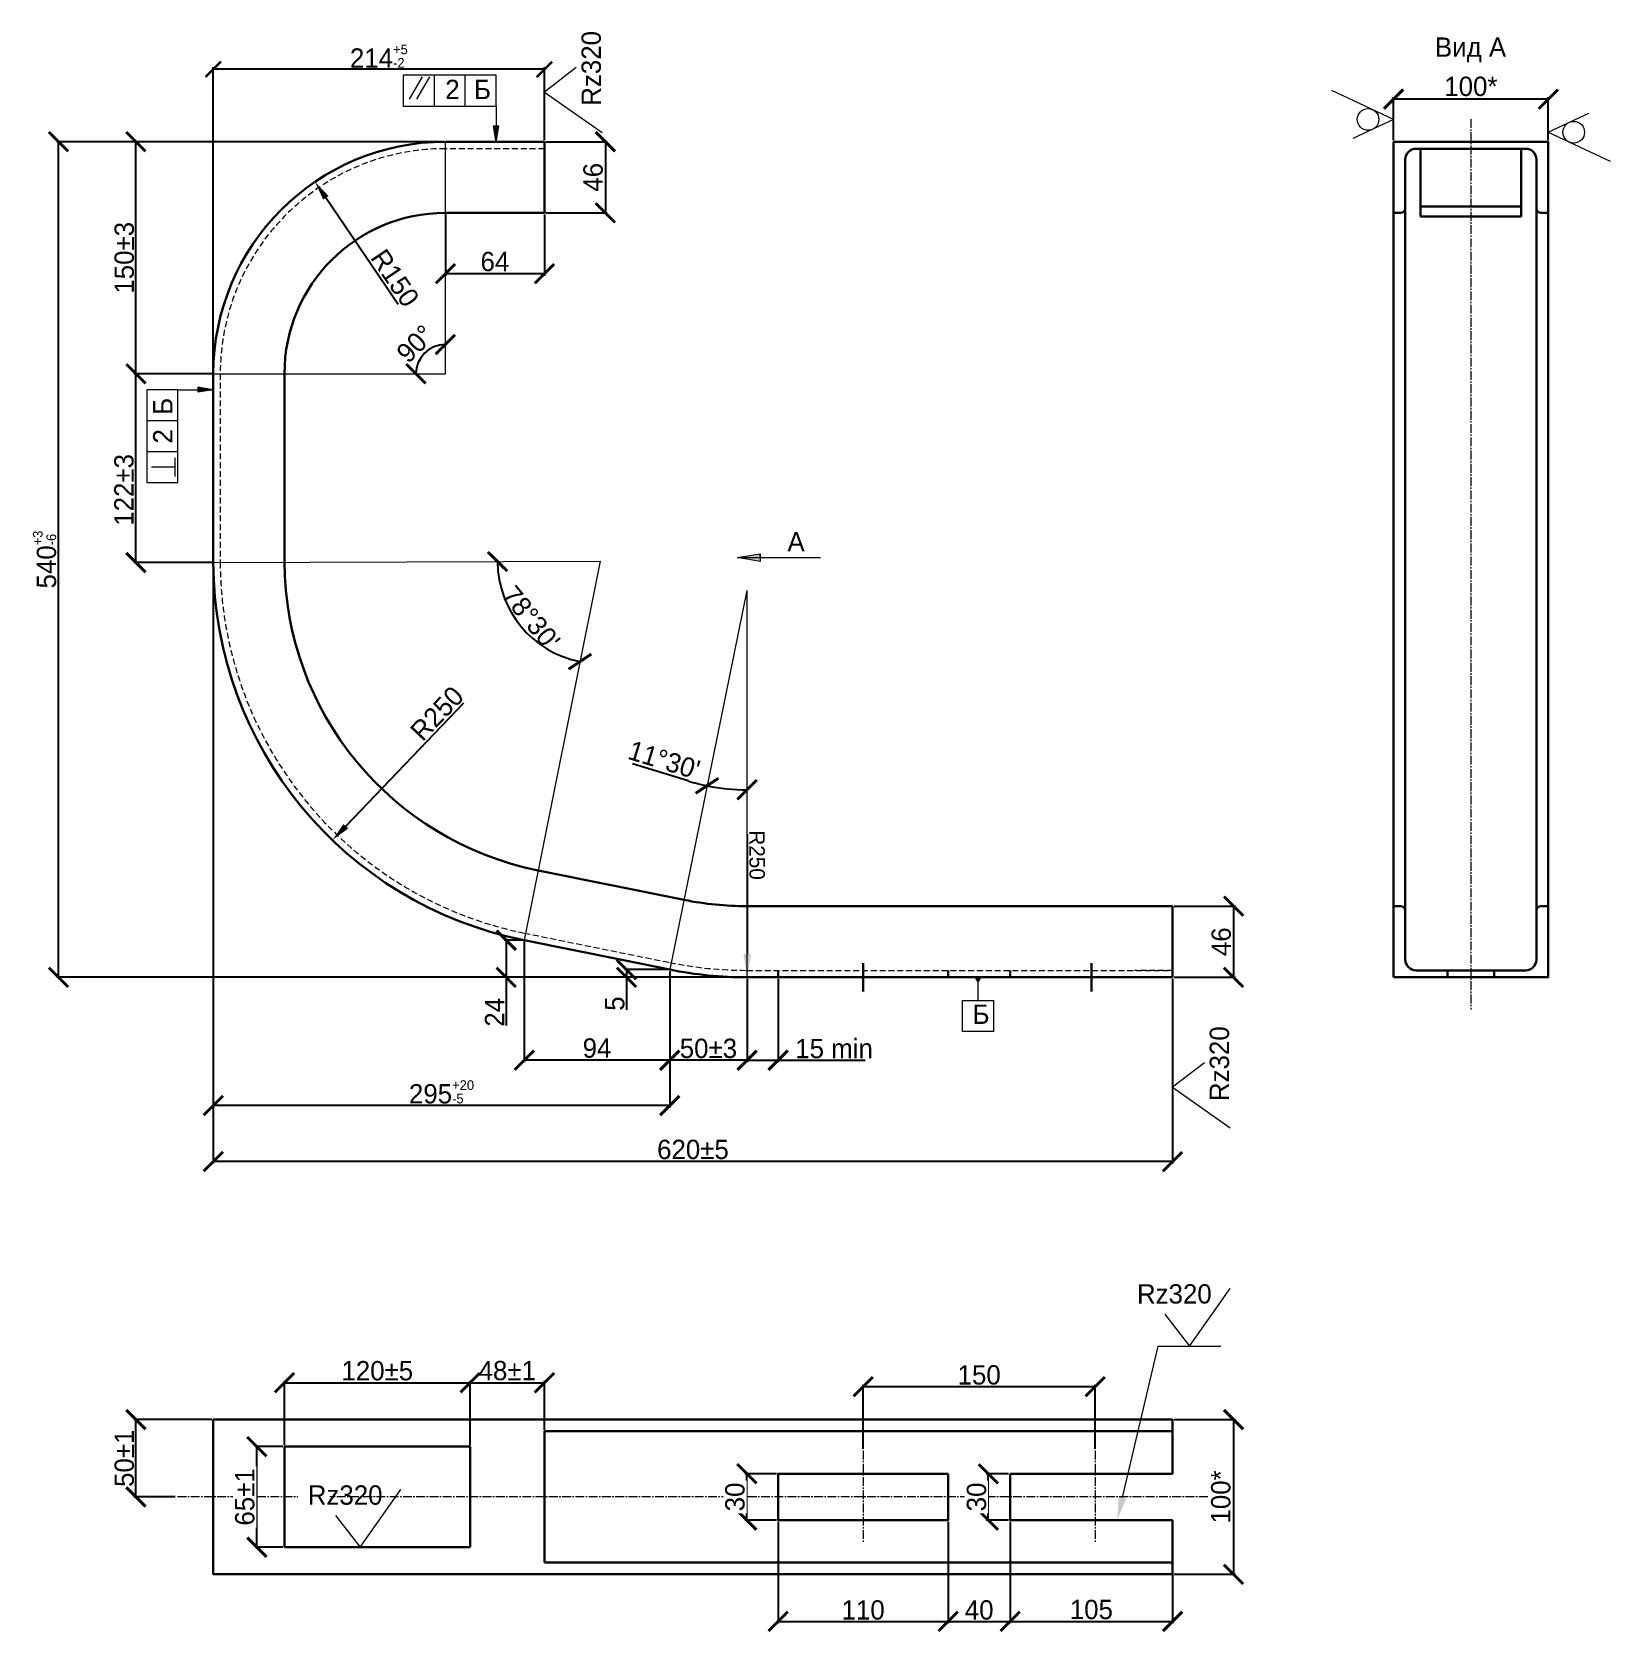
# Model space of a CAD drawing. Header units: millimetres. Extents: x 4132 to 13761, y 958 to 2510.
# Drawn here: x 4132 to 5152, y 1403 to 2437 of the extents above; entities that cross this region are included whole.
import ezdxf
from ezdxf import colors
from ezdxf.entities.mleader import LeaderData, LeaderLine
from ezdxf.math import Vec2, Vec3

# ---------------------------------------------------------------- set-up
doc = ezdxf.new("R2010")
doc.units = ezdxf.units.MM
doc.header["$LTSCALE"] = 0.3
doc.linetypes.add('CENTER2', pattern=[28.575, 19.05, -3.175, 3.175, -3.175])
doc.linetypes.add('DASHED', pattern=[19.05, 12.7, -6.35])
doc.layers.get('0').update_dxf_attribs({"lineweight": 20})
doc.layers.add('ВСП_Сплошная_толстая', color=90, linetype='Continuous', lineweight=30)
doc.layers.add('ВСП_Сплошная_тонкая', color=7, linetype='Continuous', lineweight=20)
doc.styles.add('mpp', font='mipgost.shx')
doc.dimstyles.new('1 1', dxfattribs={"dimscale": 0, "dimtxt": 10, "dimasz": 10, "dimexe": 1.25, "dimexo": 1, "dimgap": 1, "dimtad": 1, "dimdec": 3, "dimtxsty": 'mpp', "dimblk": 'ARCHTICK', "dimcen": 2.5, "dimaunit": 1, "dimadec": 7, "dimazin": 0, "dimtfac": 1, "dimtdec": 3, "dimtmove": 0, "dimatfit": 3, "dimfxl": 1.25, "dimarcsym": 0})

msp = doc.modelspace()

# ---------------------------------------------------------------- texts
at = {"layer": 'ВСП_Сплошная_толстая', "color": 7, "lineweight": 20, "char_height": 12.5, "attachment_point": 1, "rotation": 90, "style": 'mpp'}
for s, width, heights, insert in [('{\\C0;Rz320}', 7.882143, [0], (4487.0845, 2389.3346)), ('{\\C0;2  Б}', 42.204963, [8.9239], (4210.1816, 2171.0515)), ('{\\C0;Rz320}', 7.882143, [0], (4893.0845, 1746.1424))]:
    msp.add_mtext_dynamic_manual_height_columns(s, width=width, gutter_width=12.5, heights=heights, dxfattribs=dict(at, insert=insert))
at = {"layer": 'ВСП_Сплошная_толстая', "color": 7, "lineweight": 20, "char_height": 12.5, "attachment_point": 1, "style": 'mpp'}
for s, width, heights, insert in [('{\\C0;2  Б}', 42.204963, [8.9239], (4399.0115, 2406.1308)), ('{\\C0;Б}', 8.3157, [0], (4739.8564, 1808.5005)), ('{\\C0;Rz320}', 7.882143, [0], (4846.0725, 1627.7785))]:
    msp.add_mtext_dynamic_manual_height_columns(s, width=width, gutter_width=12.5, heights=heights, dxfattribs=dict(at, insert=insert))
at = {"layer": 'ВСП_Сплошная_тонкая', "color": 7, "char_height": 12.5, "attachment_point": 1, "style": 'mpp'}
for s, insert, width in [('Вид А', (5038.6377, 2433.4752), 111.680837), ('А', (4620.1725, 2113.8574), 14.188182)]:
    msp.add_mtext(s, dxfattribs=dict(at, insert=insert, width=width))

# ---------------------------------------------------------------- blocks, each defined once
blk = doc.blocks.new('_ArchTick')
at = {"color": 0, "linetype": 'ByBlock', "const_width": 0.15}
blk.add_lwpolyline([(-0.5, -0.5), (0.5, 0.5)], dxfattribs=at)
blk = doc.blocks.new('*D23')
at = {"layer": 'Defpoints', "color": 0, "transparency": 16777216}
for p in [(4869.1, 1872.1), (4869.1, 1826.1), (4908.5, 1826.1)]:
    blk.add_point(p, dxfattribs=at)
at = {"layer": 'ВСП_Сплошная_толстая', "color": 0, "lineweight": -2, "transparency": 16777216}
for p, q in [((4870.1, 1872.1), (4909.7, 1872.1)), ((4908.5, 1872.1), (4908.5, 1826.1)), ((4870.1, 1826.1), (4909.7, 1826.1))]:
    blk.add_line(p, q, dxfattribs=at)
at = {"layer": 'ВСП_Сплошная_толстая', "color": 0, "lineweight": -2, "transparency": 16777216, "xscale": 12.5, "yscale": 12.5, "zscale": 12.5}
for p, rotation in [((4908.5, 1872.1), 90), ((4908.5, 1826.1), 270)]:
    blk.add_blockref('_ArchTick', p, dxfattribs=dict(at, rotation=rotation))
at = {"layer": 'ВСП_Сплошная_толстая', "color": 0, "lineweight": 20, "transparency": 16777216, "insert": (4900.6, 1849.1), "char_height": 12.5, "attachment_point": 5, "rotation": 90, "style": 'mpp'}
blk.add_mtext('46', dxfattribs=at)
blk = doc.blocks.new('*D24')
at = {"layer": 'Defpoints', "color": 0, "transparency": 16777216}
for p in [(4450.1, 1850.1), (4544.1, 1831.1), (4450.1, 1772.5)]:
    blk.add_point(p, dxfattribs=at)
at = {"layer": 'ВСП_Сплошная_толстая', "color": 0, "lineweight": -2, "transparency": 16777216}
for p, q in [((4450.1, 1849.1), (4450.1, 1771.3)), ((4544.1, 1830.1), (4544.1, 1771.3)), ((4544.1, 1772.5), (4450.1, 1772.5))]:
    blk.add_line(p, q, dxfattribs=at)
at = {"layer": 'ВСП_Сплошная_толстая', "color": 0, "lineweight": -2, "transparency": 16777216, "xscale": 12.5, "yscale": 12.5, "zscale": 12.5, "rotation": 180}
blk.add_blockref('_ArchTick', (4450.1, 1772.5), dxfattribs=at)
at = {"layer": 'ВСП_Сплошная_толстая', "color": 0, "lineweight": -2, "transparency": 16777216, "xscale": 12.5, "yscale": 12.5, "zscale": 12.5}
blk.add_blockref('_ArchTick', (4544.1, 1772.5), dxfattribs=at)
at = {"layer": 'ВСП_Сплошная_толстая', "color": 0, "lineweight": 20, "transparency": 16777216, "insert": (4497.1, 1780.3), "char_height": 12.5, "attachment_point": 5, "style": 'mpp'}
blk.add_mtext('94', dxfattribs=at)
blk = doc.blocks.new('*D25')
at = {"layer": 'Defpoints', "color": 0, "transparency": 16777216}
for p in [(4249.1, 2094.1), (4544.1, 1772.5), (4249.1, 1743.2)]:
    blk.add_point(p, dxfattribs=at)
at = {"layer": 'ВСП_Сплошная_толстая', "color": 0, "lineweight": -2, "transparency": 16777216}
for p, q in [((4249.1, 2093.1), (4249.1, 1742)), ((4544.1, 1771.5), (4544.1, 1742)), ((4544.1, 1743.2), (4249.1, 1743.2))]:
    blk.add_line(p, q, dxfattribs=at)
at = {"layer": 'ВСП_Сплошная_толстая', "color": 0, "lineweight": -2, "transparency": 16777216, "xscale": 12.5, "yscale": 12.5, "zscale": 12.5, "rotation": 180}
blk.add_blockref('_ArchTick', (4249.1, 1743.2), dxfattribs=at)
at = {"layer": 'ВСП_Сплошная_толстая', "color": 0, "lineweight": -2, "transparency": 16777216, "xscale": 12.5, "yscale": 12.5, "zscale": 12.5}
blk.add_blockref('_ArchTick', (4544.1, 1743.2), dxfattribs=at)
at = {"layer": 'ВСП_Сплошная_толстая', "color": 0, "lineweight": 20, "transparency": 16777216, "insert": (4396.6, 1752), "char_height": 12.5, "attachment_point": 5, "style": 'mpp'}
blk.add_mtext('295{\\H6.25;\\S+20^ -5;}', dxfattribs=at)
blk = doc.blocks.new('*D26')
at = {"layer": 'Defpoints', "color": 0, "transparency": 16777216}
for p in [(4544.1, 1831.1), (4594.1, 1826.1), (4544.1, 1772.5)]:
    blk.add_point(p, dxfattribs=at)
at = {"layer": 'ВСП_Сплошная_толстая', "color": 0, "lineweight": -2, "transparency": 16777216}
for p, q in [((4544.1, 1830.1), (4544.1, 1771.3)), ((4594.1, 1825.1), (4594.1, 1771.3)), ((4594.1, 1772.5), (4544.1, 1772.5))]:
    blk.add_line(p, q, dxfattribs=at)
at = {"layer": 'ВСП_Сплошная_толстая', "color": 0, "lineweight": -2, "transparency": 16777216, "xscale": 12.5, "yscale": 12.5, "zscale": 12.5, "rotation": 180}
blk.add_blockref('_ArchTick', (4544.1, 1772.5), dxfattribs=at)
at = {"layer": 'ВСП_Сплошная_толстая', "color": 0, "lineweight": -2, "transparency": 16777216, "xscale": 12.5, "yscale": 12.5, "zscale": 12.5}
blk.add_blockref('_ArchTick', (4594.1, 1772.5), dxfattribs=at)
at = {"layer": 'ВСП_Сплошная_толстая', "color": 0, "lineweight": 20, "transparency": 16777216, "insert": (4569.1, 1780.1), "char_height": 12.5, "attachment_point": 5, "style": 'mpp'}
blk.add_mtext('50±3', dxfattribs=at)
blk = doc.blocks.new('*D27')
at = {"layer": 'Defpoints', "color": 0, "transparency": 16777216}
for p in [(4594.1, 1826.1), (4614.1, 1826.1), (4594.1, 1772.5)]:
    blk.add_point(p, dxfattribs=at)
at = {"layer": 'ВСП_Сплошная_толстая', "color": 0, "lineweight": -2, "transparency": 16777216}
for p, q in [((4594.1, 1825.1), (4594.1, 1771.3)), ((4614.1, 1825.1), (4614.1, 1771.3)), ((4594.1, 1772.5), (4614.1, 1772.5)), ((4614.1, 1772.5), (4670.3, 1772.5))]:
    blk.add_line(p, q, dxfattribs=at)
at = {"layer": 'ВСП_Сплошная_толстая', "color": 0, "lineweight": -2, "transparency": 16777216, "xscale": 12.5, "yscale": 12.5, "zscale": 12.5, "rotation": 180}
blk.add_blockref('_ArchTick', (4594.1, 1772.5), dxfattribs=at)
at = {"layer": 'ВСП_Сплошная_толстая', "color": 0, "lineweight": -2, "transparency": 16777216, "xscale": 12.5, "yscale": 12.5, "zscale": 12.5}
blk.add_blockref('_ArchTick', (4614.1, 1772.5), dxfattribs=at)
at = {"layer": 'ВСП_Сплошная_толстая', "color": 0, "lineweight": 20, "transparency": 16777216, "insert": (4650.3, 1780), "char_height": 12.5, "attachment_point": 5, "style": 'mpp'}
blk.add_mtext('15 min', dxfattribs=at)
blk = doc.blocks.new('*D28')
at = {"layer": 'Defpoints', "color": 0, "transparency": 16777216}
for p in [(4869.1, 1826.1), (4249.1, 1743.2), (4249.1, 1707)]:
    blk.add_point(p, dxfattribs=at)
at = {"layer": 'ВСП_Сплошная_толстая', "color": 0, "lineweight": -2, "transparency": 16777216}
for p, q in [((4869.1, 1825.1), (4869.1, 1705.7)), ((4249.1, 1742.2), (4249.1, 1705.7)), ((4869.1, 1707), (4249.1, 1707))]:
    blk.add_line(p, q, dxfattribs=at)
at = {"layer": 'ВСП_Сплошная_толстая', "color": 0, "lineweight": -2, "transparency": 16777216, "xscale": 12.5, "yscale": 12.5, "zscale": 12.5, "rotation": 180}
blk.add_blockref('_ArchTick', (4249.1, 1707), dxfattribs=at)
at = {"layer": 'ВСП_Сплошная_толстая', "color": 0, "lineweight": -2, "transparency": 16777216, "xscale": 12.5, "yscale": 12.5, "zscale": 12.5}
blk.add_blockref('_ArchTick', (4869.1, 1707), dxfattribs=at)
at = {"layer": 'ВСП_Сплошная_толстая', "color": 0, "lineweight": 20, "transparency": 16777216, "insert": (4559.1, 1714.8), "char_height": 12.5, "attachment_point": 5, "style": 'mpp'}
blk.add_mtext('620±5', dxfattribs=at)
blk = doc.blocks.new('*D29')
at = {"layer": 'Defpoints', "color": 0, "transparency": 16777216}
for p in [(4149.1, 2366.1), (4399.1, 2366.1), (4594.1, 1826.1)]:
    blk.add_point(p, dxfattribs=at)
at = {"layer": 'ВСП_Сплошная_толстая', "color": 0, "lineweight": -2, "transparency": 16777216}
for p, q in [((4398.1, 2366.1), (4147.9, 2366.1)), ((4149.1, 1826.1), (4149.1, 2366.1)), ((4593.1, 1826.1), (4147.9, 1826.1))]:
    blk.add_line(p, q, dxfattribs=at)
at = {"layer": 'ВСП_Сплошная_толстая', "color": 0, "lineweight": -2, "transparency": 16777216, "xscale": 12.5, "yscale": 12.5, "zscale": 12.5}
for p, rotation in [((4149.1, 2366.1), 90), ((4149.1, 1826.1), 270)]:
    blk.add_blockref('_ArchTick', p, dxfattribs=dict(at, rotation=rotation))
at = {"layer": 'ВСП_Сплошная_толстая', "color": 0, "lineweight": 20, "transparency": 16777216, "insert": (4140.1, 2096.1), "char_height": 12.5, "attachment_point": 5, "rotation": 90, "style": 'mpp'}
blk.add_mtext('540{\\H6.25;\\S+3^ -6;}', dxfattribs=at)
blk = doc.blocks.new('*D30')
at = {"layer": 'Defpoints', "color": 0, "transparency": 16777216}
for p in [(4516.1, 1831.1), (4544.1, 1831.1), (4594.1, 1826.1)]:
    blk.add_point(p, dxfattribs=at)
at = {"layer": 'ВСП_Сплошная_толстая', "color": 0, "lineweight": -2, "transparency": 16777216}
for p, q in [((4543.1, 1831.1), (4514.8, 1831.1)), ((4516.1, 1831.1), (4516.1, 1826.1)), ((4593.1, 1826.1), (4514.8, 1826.1)), ((4516.1, 1826.1), (4516.1, 1805.1))]:
    blk.add_line(p, q, dxfattribs=at)
at = {"layer": 'ВСП_Сплошная_толстая', "color": 0, "lineweight": -2, "transparency": 16777216, "xscale": 12.5, "yscale": 12.5, "zscale": 12.5}
for p, rotation in [((4516.1, 1831.1), 90), ((4516.1, 1826.1), 270)]:
    blk.add_blockref('_ArchTick', p, dxfattribs=dict(at, rotation=rotation))
at = {"layer": 'ВСП_Сплошная_толстая', "color": 0, "lineweight": 20, "transparency": 16777216, "insert": (4508.6, 1809.1), "char_height": 12.5, "attachment_point": 5, "rotation": 90, "style": 'mpp'}
blk.add_mtext('5', dxfattribs=at)
blk = doc.blocks.new('*D31')
at = {"layer": 'Defpoints', "color": 0, "transparency": 16777216}
for p in [(4438.4, 1850.1), (4450.1, 1850.1), (4516.1, 1826.1)]:
    blk.add_point(p, dxfattribs=at)
at = {"layer": 'ВСП_Сплошная_толстая', "color": 0, "lineweight": -2, "transparency": 16777216}
for p, q in [((4449.1, 1850.1), (4437.1, 1850.1)), ((4438.4, 1850.1), (4438.4, 1826.1)), ((4515.1, 1826.1), (4437.1, 1826.1)), ((4438.4, 1826.1), (4438.4, 1794.9))]:
    blk.add_line(p, q, dxfattribs=at)
at = {"layer": 'ВСП_Сплошная_толстая', "color": 0, "lineweight": -2, "transparency": 16777216, "xscale": 12.5, "yscale": 12.5, "zscale": 12.5}
for p, rotation in [((4438.4, 1850.1), 90), ((4438.4, 1826.1), 270)]:
    blk.add_blockref('_ArchTick', p, dxfattribs=dict(at, rotation=rotation))
at = {"layer": 'ВСП_Сплошная_толстая', "color": 0, "lineweight": 20, "transparency": 16777216, "insert": (4430.9, 1803.5), "char_height": 12.5, "attachment_point": 5, "rotation": 90, "style": 'mpp'}
blk.add_mtext('24', dxfattribs=at)
blk = doc.blocks.new('*D32')
at = {"layer": 'Defpoints', "color": 0, "transparency": 16777216}
for p in [(4199.1, 2366.1), (4249.1, 2366.1), (4249.1, 2216.1)]:
    blk.add_point(p, dxfattribs=at)
at = {"layer": 'ВСП_Сплошная_толстая', "color": 0, "lineweight": -2, "transparency": 16777216}
for p, q in [((4248.1, 2366.1), (4197.8, 2366.1)), ((4199.1, 2216.1), (4199.1, 2366.1)), ((4248.1, 2216.1), (4197.8, 2216.1))]:
    blk.add_line(p, q, dxfattribs=at)
at = {"layer": 'ВСП_Сплошная_толстая', "color": 0, "lineweight": -2, "transparency": 16777216, "xscale": 12.5, "yscale": 12.5, "zscale": 12.5}
for p, rotation in [((4199.1, 2366.1), 90), ((4199.1, 2216.1), 270)]:
    blk.add_blockref('_ArchTick', p, dxfattribs=dict(at, rotation=rotation))
at = {"layer": 'ВСП_Сплошная_толстая', "color": 0, "lineweight": 20, "transparency": 16777216, "insert": (4191.6, 2291.1), "char_height": 12.5, "attachment_point": 5, "rotation": 90, "style": 'mpp'}
blk.add_mtext('150±3', dxfattribs=at)
blk = doc.blocks.new('*D33')
at = {"layer": 'Defpoints', "color": 0, "transparency": 16777216}
for p in [(4199.1, 2216.1), (4249.1, 2216.1), (4249.1, 2094.1)]:
    blk.add_point(p, dxfattribs=at)
at = {"layer": 'ВСП_Сплошная_толстая', "color": 0, "lineweight": -2, "transparency": 16777216}
for p, q in [((4248.1, 2216.1), (4197.8, 2216.1)), ((4199.1, 2094.1), (4199.1, 2216.1)), ((4248.1, 2094.1), (4197.8, 2094.1))]:
    blk.add_line(p, q, dxfattribs=at)
at = {"layer": 'ВСП_Сплошная_толстая', "color": 0, "lineweight": -2, "transparency": 16777216, "xscale": 12.5, "yscale": 12.5, "zscale": 12.5}
for p, rotation in [((4199.1, 2216.1), 90), ((4199.1, 2094.1), 270)]:
    blk.add_blockref('_ArchTick', p, dxfattribs=dict(at, rotation=rotation))
at = {"layer": 'ВСП_Сплошная_толстая', "color": 0, "lineweight": 20, "transparency": 16777216, "insert": (4191.4, 2141.1), "char_height": 12.5, "attachment_point": 5, "rotation": 90, "style": 'mpp'}
blk.add_mtext('122±3', dxfattribs=at)
blk = doc.blocks.new('*D34')
at = {"layer": 'Defpoints', "color": 0, "transparency": 16777216}
for p in [(4249.1, 2412.9), (4463.1, 2366.1), (4249.1, 2216.1)]:
    blk.add_point(p, dxfattribs=at)
at = {"layer": 'ВСП_Сплошная_толстая', "color": 0, "lineweight": -2, "transparency": 16777216}
for p, q in [((4249.1, 2217.1), (4249.1, 2414.2)), ((4463.1, 2412.9), (4249.1, 2412.9)), ((4463.1, 2367.1), (4463.1, 2414.2))]:
    blk.add_line(p, q, dxfattribs=at)
at = {"layer": 'ВСП_Сплошная_толстая', "color": 0, "lineweight": -2, "transparency": 16777216, "xscale": 10, "yscale": 10, "zscale": 10, "rotation": 180}
blk.add_blockref('_ArchTick', (4249.1, 2412.9), dxfattribs=at)
at = {"layer": 'ВСП_Сплошная_толстая', "color": 0, "lineweight": -2, "transparency": 16777216, "xscale": 10, "yscale": 10, "zscale": 10}
blk.add_blockref('_ArchTick', (4463.1, 2412.9), dxfattribs=at)
at = {"layer": 'ВСП_Сплошная_толстая', "color": 0, "lineweight": 20, "transparency": 16777216, "insert": (4356.1, 2421.4), "char_height": 12.5, "attachment_point": 5, "style": 'mpp'}
blk.add_mtext('214{\\H6.25;\\S+5^ -2;}', dxfattribs=at)
blk = doc.blocks.new('*D35')
at = {"layer": 'Defpoints', "color": 0, "transparency": 16777216}
for p in [(4463.1, 2366.1), (4463.1, 2320.1), (4502.5, 2320.1)]:
    blk.add_point(p, dxfattribs=at)
at = {"layer": 'ВСП_Сплошная_толстая', "color": 0, "lineweight": -2, "transparency": 16777216}
for p, q in [((4464.1, 2366.1), (4503.7, 2366.1)), ((4502.5, 2366.1), (4502.5, 2320.1)), ((4464.1, 2320.1), (4503.7, 2320.1))]:
    blk.add_line(p, q, dxfattribs=at)
at = {"layer": 'ВСП_Сплошная_толстая', "color": 0, "lineweight": -2, "transparency": 16777216, "xscale": 12.5, "yscale": 12.5, "zscale": 12.5}
for p, rotation in [((4502.5, 2366.1), 90), ((4502.5, 2320.1), 270)]:
    blk.add_blockref('_ArchTick', p, dxfattribs=dict(at, rotation=rotation))
at = {"layer": 'ВСП_Сплошная_толстая', "color": 0, "lineweight": 20, "transparency": 16777216, "insert": (4494.6, 2343.1), "char_height": 12.5, "attachment_point": 5, "rotation": 90, "style": 'mpp'}
blk.add_mtext('46', dxfattribs=at)
blk = doc.blocks.new('*D36')
at = {"layer": 'Defpoints', "color": 0, "transparency": 16777216}
for p in [(4399.1, 2320.1), (4463.1, 2320.1), (4399.1, 2280.8)]:
    blk.add_point(p, dxfattribs=at)
at = {"layer": 'ВСП_Сплошная_толстая', "color": 0, "lineweight": -2, "transparency": 16777216}
for p, q in [((4399.1, 2319.1), (4399.1, 2279.5)), ((4463.1, 2319.1), (4463.1, 2279.5)), ((4463.1, 2280.8), (4399.1, 2280.8))]:
    blk.add_line(p, q, dxfattribs=at)
at = {"layer": 'ВСП_Сплошная_толстая', "color": 0, "lineweight": -2, "transparency": 16777216, "xscale": 12.5, "yscale": 12.5, "zscale": 12.5, "rotation": 180}
blk.add_blockref('_ArchTick', (4399.1, 2280.8), dxfattribs=at)
at = {"layer": 'ВСП_Сплошная_толстая', "color": 0, "lineweight": -2, "transparency": 16777216, "xscale": 12.5, "yscale": 12.5, "zscale": 12.5}
blk.add_blockref('_ArchTick', (4463.1, 2280.8), dxfattribs=at)
at = {"layer": 'ВСП_Сплошная_толстая', "color": 0, "lineweight": 20, "transparency": 16777216, "insert": (4431.1, 2288.6), "char_height": 12.5, "attachment_point": 5, "style": 'mpp'}
blk.add_mtext('64', dxfattribs=at)
blk = doc.blocks.new('*D37')
at = {"layer": 'Defpoints', "color": 0, "transparency": 16777216}
for p in [(4399.1, 2366.1), (4389.6, 2232.6), (4249.1, 2216.1), (4399.1, 2216.1), (4399.1, 2216.1)]:
    blk.add_point(p, dxfattribs=at)
at = {"layer": 'ВСП_Сплошная_толстая', "color": 0, "lineweight": -2, "transparency": 16777216}
blk.add_arc((4399.1, 2216.1), 19, 90, 180, dxfattribs=at)
at = {"layer": 'ВСП_Сплошная_толстая', "color": 0, "lineweight": -2, "transparency": 16777216, "xscale": 12.5, "yscale": 12.5, "zscale": 12.5}
blk.add_blockref('_ArchTick', (4399.1, 2235.1), dxfattribs=at)
at = {"layer": 'ВСП_Сплошная_толстая', "color": 0, "lineweight": -2, "transparency": 16777216, "xscale": 12.5, "yscale": 12.5, "zscale": 12.5, "rotation": 269.9999999999999}
blk.add_blockref('_ArchTick', (4380.1, 2216.1), dxfattribs=at)
at = {"layer": 'ВСП_Сплошная_толстая', "color": 0, "lineweight": 20, "transparency": 16777216, "insert": (4379.7, 2235.5), "char_height": 12.5, "attachment_point": 5, "rotation": 45, "style": 'mpp'}
blk.add_mtext('90°', dxfattribs=at)
blk = doc.blocks.new('*D38')
at = {"layer": 'Defpoints', "color": 0, "transparency": 16777216}
for p in [(4314.8, 2340.2), (4399.1, 2216.1)]:
    blk.add_point(p, dxfattribs=at)
at = {"layer": 'ВСП_Сплошная_толстая', "color": 0, "lineweight": -2, "transparency": 16777216}
blk.add_line((4368.6, 2261), (4321.8, 2329.8), dxfattribs=at)
at = {"layer": 'ВСП_Сплошная_толстая', "color": 0, "transparency": 16777216}
blk.add_solid([(4323.6, 2331), (4320.1, 2328.7), (4314.8, 2340.2)], dxfattribs=at)
at = {"layer": 'ВСП_Сплошная_толстая', "color": 0, "lineweight": 20, "transparency": 16777216, "insert": (4366.5, 2278), "char_height": 12.5, "attachment_point": 5, "rotation": 304.1837, "style": 'mpp'}
blk.add_mtext('R150', dxfattribs=at)
blk = doc.blocks.new('*D39')
at = {"layer": 'Defpoints', "color": 0, "transparency": 16777216}
for p in [(4249.1, 2094.1), (4499.1, 2095.1), (4499.1, 2095.1), (4439.7, 2065.6), (4450.1, 1850.1)]:
    blk.add_point(p, dxfattribs=at)
at = {"layer": 'ВСП_Сплошная_толстая', "color": 0, "lineweight": -2, "transparency": 16777216}
blk.add_arc((4499.1, 2095.1), 66.3, 180.2197, 258.6887, dxfattribs=at)
at = {"layer": 'ВСП_Сплошная_толстая', "color": 0, "lineweight": -2, "transparency": 16777216, "xscale": 12.5, "yscale": 12.5, "zscale": 12.5}
for p, rotation in [((4432.8, 2094.8), 90.2196970129285), ((4486.1, 2030.1), 348.6887121054195)]:
    blk.add_blockref('_ArchTick', p, dxfattribs=dict(at, rotation=rotation))
at = {"layer": 'ВСП_Сплошная_толстая', "color": 0, "lineweight": 20, "transparency": 16777216, "insert": (4454.4, 2058.3), "char_height": 12.5, "attachment_point": 5, "rotation": 309.4542, "style": 'mpp'}
blk.add_mtext("78°30'", dxfattribs=at)
blk = doc.blocks.new('*D40')
at = {"layer": 'Defpoints', "color": 0, "transparency": 16777216}
for p in [(4499.1, 2095.3), (4326.1, 1914.8)]:
    blk.add_point(p, dxfattribs=at)
at = {"layer": 'ВСП_Сплошная_толстая', "color": 0, "lineweight": -2, "transparency": 16777216}
blk.add_line((4410.9, 2003.2), (4334.8, 1923.8), dxfattribs=at)
at = {"layer": 'ВСП_Сплошная_толстая', "color": 0, "transparency": 16777216}
blk.add_solid([(4333.3, 1925.2), (4336.3, 1922.3), (4326.1, 1914.8)], dxfattribs=at)
at = {"layer": 'ВСП_Сплошная_толстая', "color": 0, "lineweight": 20, "transparency": 16777216, "insert": (4393.7, 1996.6), "char_height": 12.5, "attachment_point": 5, "rotation": 46.2172, "style": 'mpp'}
blk.add_mtext('R250', dxfattribs=at)
blk = doc.blocks.new('*D41')
at = {"layer": 'Defpoints', "color": 0, "transparency": 16777216}
for p in [(4593.8, 2076.1), (4594.1, 2076.1), (4585.4, 1947.6), (4544.1, 1831.1), (4594.1, 1826.1)]:
    blk.add_point(p, dxfattribs=at)
at = {"layer": 'ВСП_Сплошная_толстая', "color": 0, "lineweight": -2, "transparency": 16777216}
blk.add_line((4556.1, 1953), (4520, 1964), dxfattribs=at)
for start, end in [(253.0093, 258.5214), (258.5214, 270)]:
    blk.add_arc((4594.1, 2077.3), 130, start, end, dxfattribs=at)
at = {"layer": 'ВСП_Сплошная_толстая', "color": 0, "lineweight": -2, "transparency": 16777216, "xscale": 12.5, "yscale": 12.5, "zscale": 12.5}
for p, rotation in [((4568.2, 1949.9), 168.521371245087), ((4594.1, 1947.3), 2.604613708712122e-05)]:
    blk.add_blockref('_ArchTick', p, dxfattribs=dict(at, rotation=rotation))
at = {"layer": 'ВСП_Сплошная_толстая', "color": 0, "lineweight": 20, "transparency": 16777216, "insert": (4540.5, 1966.5), "char_height": 12.5, "attachment_point": 5, "rotation": 343.0093, "style": 'mpp'}
blk.add_mtext("11°30'", dxfattribs=at)
blk = doc.blocks.new('*D42')
at = {"layer": 'Defpoints', "color": 0, "transparency": 16777216}
for p in [(4593.8, 2076.1), (4594.2, 1826.1)]:
    blk.add_point(p, dxfattribs=at)
at = {"layer": 'ВСП_Сплошная_толстая', "color": 0, "lineweight": -2, "transparency": 16777216}
blk.add_line((4594.1, 1918.6), (4594.2, 1841.1), dxfattribs=at)
blk.add_arc((4593.8, 2076.1), 250, 270.055, 270.3669, dxfattribs=at)
at = {"layer": 'ВСП_Сплошная_толстая', "color": 0, "transparency": 16777216}
blk.add_solid([(4596.7, 1841.1), (4591.7, 1841.1), (4594.2, 1826.1)], dxfattribs=at)
at = {"layer": 'ВСП_Сплошная_толстая', "color": 0, "transparency": 16777216, "insert": (4600.5, 1905.1), "char_height": 10, "attachment_point": 5, "rotation": 270.0804, "style": 'mpp'}
blk.add_mtext('R250', dxfattribs=at)
blk = doc.blocks.new('*D43')
at = {"layer": 'Defpoints', "color": 0, "transparency": 16777216}
for p in [(4199.1, 1540.3), (4249.1, 1540.3), (4225.5, 1490.3)]:
    blk.add_point(p, dxfattribs=at)
at = {"layer": 'ВСП_Сплошная_толстая', "color": 0, "lineweight": -2, "transparency": 16777216}
for p, q in [((4248.1, 1540.3), (4197.8, 1540.3)), ((4199.1, 1490.3), (4199.1, 1540.3)), ((4224.5, 1490.3), (4197.8, 1490.3))]:
    blk.add_line(p, q, dxfattribs=at)
at = {"layer": 'ВСП_Сплошная_толстая', "color": 0, "lineweight": -2, "transparency": 16777216, "xscale": 12.5, "yscale": 12.5, "zscale": 12.5}
for p, rotation in [((4199.1, 1540.3), 90), ((4199.1, 1490.3), 270)]:
    blk.add_blockref('_ArchTick', p, dxfattribs=dict(at, rotation=rotation))
at = {"layer": 'ВСП_Сплошная_толстая', "color": 0, "lineweight": 20, "transparency": 16777216, "insert": (4191.6, 1515.3), "char_height": 12.5, "attachment_point": 5, "rotation": 90, "style": 'mpp'}
blk.add_mtext('50±1', dxfattribs=at)
blk = doc.blocks.new('*D44')
at = {"layer": 'Defpoints', "color": 0, "transparency": 16777216}
for p in [(4277.3, 1522.8), (4295.1, 1522.8), (4295.1, 1457.8)]:
    blk.add_point(p, dxfattribs=at)
at = {"layer": 'ВСП_Сплошная_толстая', "color": 0, "lineweight": -2, "transparency": 16777216}
for p, q in [((4294.1, 1522.8), (4276.1, 1522.8)), ((4277.3, 1457.8), (4277.3, 1522.8)), ((4294.1, 1457.8), (4276.1, 1457.8))]:
    blk.add_line(p, q, dxfattribs=at)
at = {"layer": 'ВСП_Сплошная_толстая', "color": 0, "lineweight": -2, "transparency": 16777216, "xscale": 12.5, "yscale": 12.5, "zscale": 12.5}
for p, rotation in [((4277.3, 1522.8), 90), ((4277.3, 1457.8), 270)]:
    blk.add_blockref('_ArchTick', p, dxfattribs=dict(at, rotation=rotation))
at = {"layer": 'ВСП_Сплошная_толстая', "color": 0, "lineweight": 20, "transparency": 16777216, "insert": (4269.5, 1490.3), "char_height": 12.5, "attachment_point": 5, "rotation": 90, "style": 'mpp', "bg_fill": 3, "box_fill_scale": 1.1, "bg_fill_color": 256, "bg_fill_true_color": 13158600, "bg_fill_transparency": 0}
blk.add_mtext('65±1', dxfattribs=at)
blk = doc.blocks.new('*D45')
at = {"layer": 'Defpoints', "color": 0, "transparency": 16777216}
for p in [(4415.1, 1564.1), (4295.1, 1522.8), (4415.1, 1522.8)]:
    blk.add_point(p, dxfattribs=at)
at = {"layer": 'ВСП_Сплошная_толстая', "color": 0, "lineweight": -2, "transparency": 16777216}
for p, q in [((4295.1, 1523.8), (4295.1, 1565.3)), ((4295.1, 1564.1), (4415.1, 1564.1)), ((4415.1, 1523.8), (4415.1, 1565.3))]:
    blk.add_line(p, q, dxfattribs=at)
at = {"layer": 'ВСП_Сплошная_толстая', "color": 0, "lineweight": -2, "transparency": 16777216, "xscale": 12.5, "yscale": 12.5, "zscale": 12.5, "rotation": 180}
blk.add_blockref('_ArchTick', (4295.1, 1564.1), dxfattribs=at)
at = {"layer": 'ВСП_Сплошная_толстая', "color": 0, "lineweight": -2, "transparency": 16777216, "xscale": 12.5, "yscale": 12.5, "zscale": 12.5}
blk.add_blockref('_ArchTick', (4415.1, 1564.1), dxfattribs=at)
at = {"layer": 'ВСП_Сплошная_толстая', "color": 0, "lineweight": 20, "transparency": 16777216, "insert": (4355.1, 1571.8), "char_height": 12.5, "attachment_point": 5, "style": 'mpp'}
blk.add_mtext('120±5', dxfattribs=at)
blk = doc.blocks.new('*D46')
at = {"layer": 'Defpoints', "color": 0, "transparency": 16777216}
for p in [(4463.1, 1564.1), (4463.1, 1532.7), (4415.1, 1522.8)]:
    blk.add_point(p, dxfattribs=at)
at = {"layer": 'ВСП_Сплошная_толстая', "color": 0, "lineweight": -2, "transparency": 16777216}
for p, q in [((4415.1, 1523.8), (4415.1, 1565.3)), ((4415.1, 1564.1), (4463.1, 1564.1)), ((4463.1, 1533.7), (4463.1, 1565.3))]:
    blk.add_line(p, q, dxfattribs=at)
at = {"layer": 'ВСП_Сплошная_толстая', "color": 0, "lineweight": -2, "transparency": 16777216, "xscale": 12.5, "yscale": 12.5, "zscale": 12.5, "rotation": 180}
blk.add_blockref('_ArchTick', (4415.1, 1564.1), dxfattribs=at)
at = {"layer": 'ВСП_Сплошная_толстая', "color": 0, "lineweight": -2, "transparency": 16777216, "xscale": 12.5, "yscale": 12.5, "zscale": 12.5}
blk.add_blockref('_ArchTick', (4463.1, 1564.1), dxfattribs=at)
at = {"layer": 'ВСП_Сплошная_толстая', "color": 0, "lineweight": 20, "transparency": 16777216, "insert": (4439.1, 1571.9), "char_height": 12.5, "attachment_point": 5, "style": 'mpp'}
blk.add_mtext('48±1', dxfattribs=at)
blk = doc.blocks.new('*D47')
at = {"layer": 'Defpoints', "color": 0, "transparency": 16777216}
for p in [(4614.1, 1505.3), (4614.1, 1475.3)]:
    blk.add_point(p, dxfattribs=at)
at = {"layer": 'ВСП_Сплошная_толстая', "color": 0, "lineweight": -2, "transparency": 16777216}
for p, q in [((4613.1, 1505.3), (4592.6, 1505.3)), ((4593.9, 1475.3), (4593.9, 1505.3)), ((4613.1, 1475.3), (4592.6, 1475.3))]:
    blk.add_line(p, q, dxfattribs=at)
at = {"layer": 'ВСП_Сплошная_толстая', "color": 0, "lineweight": -2, "transparency": 16777216, "xscale": 12.5, "yscale": 12.5, "zscale": 12.5}
for p, rotation in [((4593.9, 1505.3), 90), ((4593.9, 1475.3), 270)]:
    blk.add_blockref('_ArchTick', p, dxfattribs=dict(at, rotation=rotation))
at = {"layer": 'ВСП_Сплошная_толстая', "color": 0, "lineweight": 20, "transparency": 16777216, "insert": (4586.3, 1490.3), "char_height": 12.5, "attachment_point": 5, "rotation": 90, "style": 'mpp', "bg_fill": 3, "box_fill_scale": 1.1, "bg_fill_color": 256, "bg_fill_true_color": 13158600, "bg_fill_transparency": 0}
blk.add_mtext('30', dxfattribs=at)
at = {"layer": 'Defpoints', "color": 0, "transparency": 16777216}
blk.add_point((4593.9, 1505.3), dxfattribs=at)
blk = doc.blocks.new('*D48')
at = {"layer": 'Defpoints', "color": 0, "transparency": 16777216}
for p in [(4764.1, 1505.3), (4764.1, 1475.3)]:
    blk.add_point(p, dxfattribs=at)
at = {"layer": 'ВСП_Сплошная_толстая', "color": 0, "lineweight": -2, "transparency": 16777216}
for p, q in [((4763.1, 1505.3), (4748.7, 1505.3)), ((4750, 1475.3), (4750, 1505.3)), ((4763.1, 1475.3), (4748.7, 1475.3))]:
    blk.add_line(p, q, dxfattribs=at)
at = {"layer": 'ВСП_Сплошная_толстая', "color": 0, "lineweight": -2, "transparency": 16777216, "xscale": 12.5, "yscale": 12.5, "zscale": 12.5}
for p, rotation in [((4750, 1505.3), 90), ((4750, 1475.3), 270)]:
    blk.add_blockref('_ArchTick', p, dxfattribs=dict(at, rotation=rotation))
at = {"layer": 'ВСП_Сплошная_толстая', "color": 0, "lineweight": 20, "transparency": 16777216, "insert": (4742.4, 1490.3), "char_height": 12.5, "attachment_point": 5, "rotation": 90, "style": 'mpp', "bg_fill": 3, "box_fill_scale": 1.1, "bg_fill_color": 256, "bg_fill_true_color": 13158600, "bg_fill_transparency": 0}
blk.add_mtext('30', dxfattribs=at)
at = {"layer": 'Defpoints', "color": 0, "transparency": 16777216}
blk.add_point((4750, 1505.3), dxfattribs=at)
blk = doc.blocks.new('*D49')
at = {"layer": 'Defpoints', "color": 0, "transparency": 16777216}
for p in [(4819.1, 1561.6), (4669.1, 1520.3), (4819.1, 1520.3)]:
    blk.add_point(p, dxfattribs=at)
at = {"layer": 'ВСП_Сплошная_толстая', "color": 0, "lineweight": -2, "transparency": 16777216}
for p, q in [((4669.1, 1521.3), (4669.1, 1562.8)), ((4669.1, 1561.6), (4819.1, 1561.6)), ((4819.1, 1521.3), (4819.1, 1562.8))]:
    blk.add_line(p, q, dxfattribs=at)
at = {"layer": 'ВСП_Сплошная_толстая', "color": 0, "lineweight": -2, "transparency": 16777216, "xscale": 12.5, "yscale": 12.5, "zscale": 12.5, "rotation": 180}
blk.add_blockref('_ArchTick', (4669.1, 1561.6), dxfattribs=at)
at = {"layer": 'ВСП_Сплошная_толстая', "color": 0, "lineweight": -2, "transparency": 16777216, "xscale": 12.5, "yscale": 12.5, "zscale": 12.5}
blk.add_blockref('_ArchTick', (4819.1, 1561.6), dxfattribs=at)
at = {"layer": 'ВСП_Сплошная_толстая', "color": 0, "lineweight": 20, "transparency": 16777216, "insert": (4744.1, 1569.1), "char_height": 12.5, "attachment_point": 5, "style": 'mpp'}
blk.add_mtext('150', dxfattribs=at)
blk = doc.blocks.new('*D50')
at = {"layer": 'Defpoints', "color": 0, "transparency": 16777216}
for p in [(4614.1, 1475.3), (4724.1, 1475.3), (4724.1, 1409.9)]:
    blk.add_point(p, dxfattribs=at)
at = {"layer": 'ВСП_Сплошная_толстая', "color": 0, "lineweight": -2, "transparency": 16777216}
for p, q in [((4614.1, 1474.3), (4614.1, 1408.7)), ((4724.1, 1474.3), (4724.1, 1408.7)), ((4614.1, 1409.9), (4724.1, 1409.9))]:
    blk.add_line(p, q, dxfattribs=at)
at = {"layer": 'ВСП_Сплошная_толстая', "color": 0, "lineweight": -2, "transparency": 16777216, "xscale": 12.5, "yscale": 12.5, "zscale": 12.5, "rotation": 180}
blk.add_blockref('_ArchTick', (4614.1, 1409.9), dxfattribs=at)
at = {"layer": 'ВСП_Сплошная_толстая', "color": 0, "lineweight": -2, "transparency": 16777216, "xscale": 12.5, "yscale": 12.5, "zscale": 12.5}
blk.add_blockref('_ArchTick', (4724.1, 1409.9), dxfattribs=at)
at = {"layer": 'ВСП_Сплошная_толстая', "color": 0, "lineweight": 20, "transparency": 16777216, "insert": (4669.1, 1417.2), "char_height": 12.5, "attachment_point": 5, "style": 'mpp'}
blk.add_mtext('110', dxfattribs=at)
blk = doc.blocks.new('*D51')
at = {"layer": 'Defpoints', "color": 0, "transparency": 16777216}
for p in [(4724.1, 1475.3), (4764.1, 1475.3), (4764.1, 1409.9)]:
    blk.add_point(p, dxfattribs=at)
at = {"layer": 'ВСП_Сплошная_толстая', "color": 0, "lineweight": -2, "transparency": 16777216}
for p, q in [((4724.1, 1474.3), (4724.1, 1408.7)), ((4764.1, 1474.3), (4764.1, 1408.7)), ((4724.1, 1409.9), (4764.1, 1409.9))]:
    blk.add_line(p, q, dxfattribs=at)
at = {"layer": 'ВСП_Сплошная_толстая', "color": 0, "lineweight": -2, "transparency": 16777216, "xscale": 12.5, "yscale": 12.5, "zscale": 12.5, "rotation": 180}
blk.add_blockref('_ArchTick', (4724.1, 1409.9), dxfattribs=at)
at = {"layer": 'ВСП_Сплошная_толстая', "color": 0, "lineweight": -2, "transparency": 16777216, "xscale": 12.5, "yscale": 12.5, "zscale": 12.5}
blk.add_blockref('_ArchTick', (4764.1, 1409.9), dxfattribs=at)
at = {"layer": 'ВСП_Сплошная_толстая', "color": 0, "lineweight": 20, "transparency": 16777216, "insert": (4744.1, 1417.2), "char_height": 12.5, "attachment_point": 5, "style": 'mpp'}
blk.add_mtext('40', dxfattribs=at)
blk = doc.blocks.new('*D52')
at = {"layer": 'Defpoints', "color": 0, "transparency": 16777216}
for p in [(4764.1, 1475.3), (4869.1, 1474.1), (4869.1, 1409.9)]:
    blk.add_point(p, dxfattribs=at)
at = {"layer": 'ВСП_Сплошная_толстая', "color": 0, "lineweight": -2, "transparency": 16777216}
for p, q in [((4764.1, 1474.3), (4764.1, 1408.7)), ((4869.1, 1473.1), (4869.1, 1408.7)), ((4764.1, 1409.9), (4869.1, 1409.9))]:
    blk.add_line(p, q, dxfattribs=at)
at = {"layer": 'ВСП_Сплошная_толстая', "color": 0, "lineweight": -2, "transparency": 16777216, "xscale": 12.5, "yscale": 12.5, "zscale": 12.5, "rotation": 180}
blk.add_blockref('_ArchTick', (4764.1, 1409.9), dxfattribs=at)
at = {"layer": 'ВСП_Сплошная_толстая', "color": 0, "lineweight": -2, "transparency": 16777216, "xscale": 12.5, "yscale": 12.5, "zscale": 12.5}
blk.add_blockref('_ArchTick', (4869.1, 1409.9), dxfattribs=at)
at = {"layer": 'ВСП_Сплошная_толстая', "color": 0, "lineweight": 20, "transparency": 16777216, "insert": (4816.6, 1417.5), "char_height": 12.5, "attachment_point": 5, "style": 'mpp'}
blk.add_mtext('105', dxfattribs=at)
blk = doc.blocks.new('*D53')
at = {"layer": 'Defpoints', "color": 0, "transparency": 16777216}
for p in [(4869.1, 1540.3), (4869.1, 1440.3), (4908.5, 1440.3)]:
    blk.add_point(p, dxfattribs=at)
at = {"layer": 'ВСП_Сплошная_толстая', "color": 0, "lineweight": -2, "transparency": 16777216}
for p, q in [((4870.1, 1540.3), (4909.7, 1540.3)), ((4908.5, 1540.3), (4908.5, 1440.3)), ((4870.1, 1440.3), (4909.7, 1440.3))]:
    blk.add_line(p, q, dxfattribs=at)
at = {"layer": 'ВСП_Сплошная_толстая', "color": 0, "lineweight": -2, "transparency": 16777216, "xscale": 12.5, "yscale": 12.5, "zscale": 12.5}
for p, rotation in [((4908.5, 1540.3), 90), ((4908.5, 1440.3), 270)]:
    blk.add_blockref('_ArchTick', p, dxfattribs=dict(at, rotation=rotation))
at = {"layer": 'ВСП_Сплошная_толстая', "color": 0, "lineweight": 20, "transparency": 16777216, "insert": (4900.3, 1490.3), "char_height": 12.5, "attachment_point": 5, "rotation": 90, "style": 'mpp'}
blk.add_mtext('100*', dxfattribs=at)
blk = doc.blocks.new('*D54')
at = {"layer": 'Defpoints', "color": 0, "transparency": 16777216}
for p in [(5011.9, 2393.6), (5011.9, 2366.1), (5111.9, 2366.1)]:
    blk.add_point(p, dxfattribs=at)
at = {"layer": 'ВСП_Сплошная_толстая', "color": 0, "lineweight": -2, "transparency": 16777216}
for p, q in [((5011.9, 2367.1), (5011.9, 2394.9)), ((5111.9, 2393.6), (5011.9, 2393.6)), ((5111.9, 2367.1), (5111.9, 2394.9))]:
    blk.add_line(p, q, dxfattribs=at)
at = {"layer": 'ВСП_Сплошная_толстая', "color": 0, "lineweight": -2, "transparency": 16777216, "xscale": 12.5, "yscale": 12.5, "zscale": 12.5, "rotation": 180}
blk.add_blockref('_ArchTick', (5011.9, 2393.6), dxfattribs=at)
at = {"layer": 'ВСП_Сплошная_толстая', "color": 0, "lineweight": -2, "transparency": 16777216, "xscale": 12.5, "yscale": 12.5, "zscale": 12.5}
blk.add_blockref('_ArchTick', (5111.9, 2393.6), dxfattribs=at)
at = {"layer": 'ВСП_Сплошная_толстая', "color": 0, "lineweight": 20, "transparency": 16777216, "insert": (5061.9, 2401.8), "char_height": 12.5, "attachment_point": 5, "style": 'mpp'}
blk.add_mtext('100*', dxfattribs=at)

# ---------------------------------------------------------------- dimensions: what is measured, and where the dimension line sits
at = {"layer": 'ВСП_Сплошная_толстая', "color": 7, "lineweight": 20}
for base, p1, p2, override, picture, middle in [((4249.0921, 2412.9066), (4463.0921, 2366.1035), (4249.0921, 2216.1035), {"dimscale": 1, "dimtxt": 12.5, "dimtol": 1, "dimtp": 5, "dimtm": 2, "dimtfac": 0.5}, '*D34', (4356.0921, 2412.9066)), ((4399.0921, 2280.7665), (4463.0921, 2320.1035), (4399.0921, 2320.1035), {"dimscale": 1, "dimtxt": 12.5, "dimasz": 12.5}, '*D36', (4431.0921, 2280.7665))]:
    dim = msp.add_linear_dim(base=base, p1=p1, p2=p2, dimstyle='1 1', override=override, dxfattribs=at)
    dim.commit()
    dim.dimension.update_dxf_attribs({"geometry": picture, "text_midpoint": middle, "dimtype": 160})
for base, p1, p2, text, picture, middle in [((5011.8761, 2393.6105), (5111.8761, 2366.1035), (5011.8761, 2366.1035), '<>*', '*D54', (5061.8761, 2393.6105)), ((4594.0921, 1772.5209), (4614.0921, 1826.1034), (4594.0921, 1826.1035), '15 min', '*D27', (4650.3241, 1772.5209))]:
    dim = msp.add_linear_dim(base=base, p1=p1, p2=p2, text=text, dimstyle='1 1', override={"dimscale": 1, "dimtxt": 12.5, "dimasz": 12.5}, dxfattribs=at)
    dim.commit()
    dim.dimension.update_dxf_attribs({"geometry": picture, "text_midpoint": middle, "dimtype": 160})
for base, p1, p2, angle, override, picture, middle in [((4149.121, 2366.1035), (4594.0921, 1826.1035), (4399.0921, 2366.1035), 270, {"dimscale": 1, "dimtxt": 12.5, "dimasz": 12.5, "dimtol": 1, "dimtp": 3, "dimtm": 6, "dimtfac": 0.5}, '*D29', (4149.121, 2096.1035)), ((4199.0921, 2366.1035), (4249.0921, 2216.1035), (4249.0921, 2366.1035), 270, {"dimscale": 1, "dimtxt": 12.5, "dimasz": 12.5, "dimgap": 1, "dimtol": 1, "dimlim": 0, "dimtp": 3, "dimtm": 3, "dimtfac": 1}, '*D32', (4199.0921, 2291.1035)), ((4199.0921, 2216.1035), (4249.0921, 2094.1035), (4249.0921, 2216.1035), 270, {"dimscale": 1, "dimtxt": 12.5, "dimasz": 12.5, "dimgap": 1, "dimtol": 1, "dimlim": 0, "dimtp": 3, "dimtm": 3, "dimtfac": 1}, '*D33', (4199.0921, 2141.1035)), ((4438.3578, 1850.1035), (4516.0999, 1826.1034), (4450.0921, 1850.1035), 270, {"dimscale": 1, "dimtxt": 12.5, "dimasz": 12.5}, '*D31', (4438.3578, 1803.4962)), ((4516.0999, 1831.1035), (4594.0921, 1826.1035), (4544.0921, 1831.1035), 270, {"dimscale": 1, "dimtxt": 12.5, "dimasz": 12.5}, '*D30', (4516.0999, 1809.0564)), ((4463.0921, 1564.0696), (4415.0921, 1522.8205), (4463.0921, 1532.7205), 180, {"dimscale": 1, "dimtxt": 12.5, "dimasz": 12.5, "dimtol": 1, "dimtp": 1, "dimtm": 1}, '*D46', (4439.0921, 1564.0696)), ((4819.0921, 1561.5696), (4669.0921, 1520.3205), (4819.0921, 1520.3205), 180, {"dimscale": 1, "dimtxt": 12.5, "dimasz": 12.5, "dimgap": 1, "dimtol": 0, "dimlim": 0, "dimtp": 1, "dimtm": 1}, '*D49', (4744.0921, 1561.5696)), ((4199.0921, 1540.3205), (4225.5129, 1490.3205), (4249.0921, 1540.3205), 270, {"dimscale": 1, "dimtxt": 12.5, "dimasz": 12.5, "dimtol": 1, "dimtp": 1, "dimtm": 1}, '*D43', (4199.0921, 1515.3205))]:
    dim = msp.add_linear_dim(base=base, p1=p1, p2=p2, angle=angle, dimstyle='1 1', override=override, dxfattribs=at)
    dim.commit()
    dim.dimension.update_dxf_attribs({"geometry": picture, "text_midpoint": middle, "dimtype": 160})
for base, p1, p2, picture, middle in [((4502.4741, 2320.1035), (4463.0921, 2366.1035), (4463.0921, 2320.1035), '*D35', (4494.6494, 2343.1035)), ((4908.4741, 1826.1035), (4869.0921, 1872.1035), (4869.0921, 1826.1035), '*D23', (4900.6494, 1849.1035))]:
    dim = msp.add_linear_dim(base=base, p1=p1, p2=p2, angle=90, dimstyle='1 1', override={"dimscale": 1, "dimtxt": 12.5, "dimasz": 12.5, "dimtix": 0, "dimtofl": 1, "dimtmove": 0, "dimatfit": 3}, dxfattribs=at)
    dim.commit()
    dim.dimension.update_dxf_attribs({"geometry": picture, "text_midpoint": middle})
dim = msp.add_angular_dim_2l(base=(4389.5866, 2232.5674), line1=((4399.0921, 2216.1035), (4399.0921, 2366.1035)), line2=((4249.0921, 2216.1035), (4399.0921, 2216.1035)), dimstyle='1 1', override={"dimscale": 1, "dimtxt": 12.5, "dimasz": 12.5, "dimadec": 0, "dimtix": 0, "dimtofl": 1, "dimtmove": 0, "dimatfit": 3}, dxfattribs=at)
dim.commit()
dim.dimension.update_dxf_attribs({"geometry": '*D37', "text_midpoint": (4379.705, 2235.4905)})
for center, mpoint, picture, middle in [((4399.0921, 2216.1035), (4314.8148, 2340.1895), '*D38', (4360.0344, 2273.6102)), ((4499.0894, 2095.255), (4326.1079, 1914.7629), '*D40', (4399.3718, 1991.2078))]:
    dim = msp.add_radius_dim(center=center, mpoint=mpoint, dimstyle='1 1', override={"dimscale": 1, "dimtxt": 12.5, "dimasz": 12.5, "dimsah": 1, "dimtix": 0, "dimtofl": 1, "dimtmove": 0, "dimatfit": 3}, dxfattribs=at)
    dim.commit()
    dim.dimension.update_dxf_attribs({"geometry": picture, "text_midpoint": middle, "dimtype": 164})
dim = msp.add_angular_dim_2l(base=(4439.73, 2065.6265), line1=((4499.0898, 2095.0621), (4450.0921, 1850.1035)), line2=((4249.0921, 2094.1035), (4499.0898, 2095.0621)), text="78°30'", dimstyle='1 1', override={"dimscale": 1, "dimtxt": 12.5, "dimasz": 12.5, "dimdsep": 46, "dimpost": '<>', "dimadec": 1}, dxfattribs=at)
dim.commit()
dim.dimension.update_dxf_attribs({"geometry": '*D39', "text_midpoint": (4447.9303, 2052.9581), "dimtype": 162})
for base, p1, p2, override, picture, middle in [((4249.0921, 1743.2193), (4544.0921, 1772.5209), (4249.0921, 2094.1035), {"dimscale": 1, "dimtxt": 12.5, "dimasz": 12.5, "dimgap": 1, "dimtol": 1, "dimlim": 0, "dimtp": 20, "dimtm": 5, "dimtfac": 0.5, "dimtix": 0, "dimtofl": 1, "dimtmove": 0, "dimatfit": 3}, '*D25', (4396.5921, 1752.0149)), ((4450.0921, 1772.5209), (4544.0921, 1831.1035), (4450.0921, 1850.1035), {"dimscale": 1, "dimtxt": 12.5, "dimasz": 12.5, "dimtix": 0, "dimtofl": 1, "dimtmove": 0, "dimatfit": 3}, '*D24', (4497.0921, 1780.3456)), ((4544.0921, 1772.5209), (4594.0921, 1826.1035), (4544.0921, 1831.1035), {"dimscale": 1, "dimtxt": 12.5, "dimasz": 12.5, "dimgap": 1, "dimtol": 1, "dimlim": 0, "dimtp": 3, "dimtm": 3, "dimtix": 0, "dimtofl": 1, "dimtmove": 0, "dimatfit": 3}, '*D26', (4569.0921, 1780.0623)), ((4249.0921, 1706.9942), (4869.0921, 1826.1035), (4249.0921, 1743.2193), {"dimscale": 1, "dimtxt": 12.5, "dimasz": 12.5, "dimgap": 1, "dimtol": 1, "dimlim": 0, "dimtp": 5, "dimtm": 5, "dimtfac": 1}, '*D28', (4559.0921, 1714.8189))]:
    dim = msp.add_linear_dim(base=base, p1=p1, p2=p2, dimstyle='1 1', override=override, dxfattribs=at)
    dim.commit()
    dim.dimension.update_dxf_attribs({"geometry": picture, "text_midpoint": middle})
dim = msp.add_angular_dim_2l(base=(4585.4097, 1947.5962), line1=((4594.0836, 1826.1034), (4594.0835, 2076.1407)), line2=((4593.8421, 2076.1002), (4544.0921, 1831.1035)), text="11°30'", dimstyle='1 1', override={"dimscale": 1, "dimtxt": 12.5, "dimasz": 12.5, "dimtix": 0, "dimtofl": 1, "dimtmove": 0, "dimatfit": 3}, dxfattribs=at)
dim.commit()
dim.dimension.update_dxf_attribs({"geometry": '*D41', "text_midpoint": (4540.5269, 1966.5431)})
at = {"layer": 'ВСП_Сплошная_толстая', "color": 7}
dim = msp.add_radius_dim(center=(4593.8436, 2076.1033), mpoint=(4594.1944, 1826.1035), dimstyle='1 1', override={"dimscale": 1, "dimasz": 15, "dimsah": 1, "dimtix": 0, "dimtofl": 1, "dimtmove": 0, "dimatfit": 3}, dxfattribs=at)
dim.commit()
dim.dimension.update_dxf_attribs({"geometry": '*D42', "text_midpoint": (4594.0835, 1905.115), "dimtype": 164})
at = {"layer": 'ВСП_Сплошная_толстая', "color": 7, "lineweight": 20}
dim = msp.add_linear_dim(base=(4908.4741, 1440.3205), p1=(4869.0921, 1540.3205), p2=(4869.0921, 1440.3205), angle=90, text='<>*', dimstyle='1 1', override={"dimscale": 1, "dimtxt": 12.5, "dimasz": 12.5, "dimtix": 0, "dimtofl": 1, "dimtmove": 0, "dimatfit": 3}, dxfattribs=at)
dim.commit()
dim.dimension.update_dxf_attribs({"geometry": '*D53', "text_midpoint": (4900.3172, 1490.3205)})

# ---------------------------------------------------------------- hatches: boundary and pattern name
at = {"layer": 'ВСП_Сплошная_толстая'}
h = msp.add_hatch(color=7, dxfattribs=at)
h.dxf.hatch_style = 1
h.paths.add_polyline_path([(4433.5459, 2376.1035), (4431.8809, 2376.1035), (4431.8809, 2366.1035)])
h.paths.add_polyline_path([(4431.8809, 2366.1035), (4431.8809, 2376.1035), (4430.2159, 2376.1035)])
h = msp.add_hatch(color=7, dxfattribs=at)
h.dxf.hatch_style = 1
h.paths.add_polyline_path([(4239.0921, 2207.475), (4239.0921, 2205.81), (4249.0921, 2205.81)])
h.paths.add_polyline_path([(4249.0921, 2205.81), (4239.0921, 2205.81), (4239.0921, 2204.145)])
at = {"layer": 'ВСП_Сплошная_тонкая'}
h = msp.add_hatch(color=7, dxfattribs=at)
h.dxf.hatch_style = 1
h.paths.add_polyline_path([(4602.6048, 2099.8586), (4587.6048, 2097.3586), (4602.6048, 2097.3586)])
h.paths.add_polyline_path([(4602.6048, 2097.3586), (4587.6048, 2097.3586), (4602.6048, 2094.8586)])
h = msp.add_hatch(color=7, dxfattribs=at)
h.dxf.hatch_style = 1
h.paths.add_polyline_path([(4743.2588, 1826.1034), (4741.2588, 1826.1034), (4743.2588, 1823.1034)])
h.paths.add_polyline_path([(4745.2588, 1826.1034), (4743.2588, 1826.1034), (4743.2588, 1823.1034)])

# ---------------------------------------------------------------- linework, layer by layer
at = {"layer": 'ВСП_Сплошная_толстая', "color": 7, "lineweight": 20}
for p, q in [((5011.8761, 2380.5127), (4971.9553, 2399.2595)), ((5011.8761, 2380.5127), (4985.6889, 2368.2153)), ((5111.8761, 2372.2041), (5138.0633, 2384.5015)), ((5111.8761, 2372.2041), (5151.7969, 2353.4573))]:
    msp.add_line(p, q, dxfattribs=at)
at = {"layer": 'ВСП_Сплошная_толстая', "color": 7}
for p, q in [((4463.0921, 2366.1035), (4399.0921, 2366.1035)), ((4463.0921, 2320.1035), (4463.0921, 2366.1035)), ((4399.0921, 2320.1035), (4463.0921, 2320.1035)), ((4249.0921, 2216.1035), (4249.0921, 2094.1035)), ((4295.0921, 2094.1035), (4295.0921, 2216.1035)), ((4459.1145, 1895.2101), (4553.426, 1876.1471)), ((4869.0921, 1872.1035), (4594.0921, 1872.1035)), ((4869.0921, 1826.1035), (4869.0921, 1872.1035)), ((4450.0921, 1850.1035), (4544.0921, 1831.1035)), ((4594.0921, 1826.1034), (4869.0921, 1826.1035))]:
    msp.add_line(p, q, dxfattribs=at)
at = {"layer": 'ВСП_Сплошная_толстая', "color": 7, "lineweight": 20}
for points in [[(4483.6573, 2414.122), (4463.0921, 2398.2233), (4500.3609, 2371.9933)], [(4384.0588, 2407.9408), (4375.6418, 2393.614)], [(4388.8595, 2407.9408), (4380.4424, 2393.614)], [(4391.8809, 2409.0548), (4391.8809, 2389.0548)], [(4411.8809, 2389.0548), (4411.8809, 2409.0548)], [(4431.8809, 2389.0548), (4431.8809, 2366.1035)], [(4433.5459, 2376.1035), (4430.2159, 2376.1035)], [(4431.8809, 2366.1035), (4430.2159, 2376.1035)], [(4431.8809, 2366.1035), (4433.5459, 2376.1035)], [(4249.0921, 2216.1035), (4399.0921, 2216.1035), (4399.0921, 2366.1035)], [(4226.1408, 2205.81), (4249.0921, 2205.81)], [(4239.0921, 2207.475), (4239.0921, 2204.145)], [(4249.0921, 2205.81), (4239.0921, 2207.475)], [(4249.0921, 2205.81), (4239.0921, 2204.145)], [(4226.1408, 2185.81), (4206.1408, 2185.81)], [(4206.1408, 2165.81), (4226.1408, 2165.81)], [(4224.1408, 2161.81), (4224.1408, 2149.81)], [(4224.1408, 2155.81), (4209.1408, 2155.81)], [(4249.0921, 2094.1035), (4499.0898, 2095.0621), (4450.0921, 1850.1035)], [(4593.8421, 2076.1002), (4544.0921, 1831.1035)], [(4594.0836, 1826.1034), (4594.0835, 2076.1407)], [(4544.0921, 1772.5209), (4450.0921, 1772.5209), (4450.0921, 1850.1035)], [(4743.2588, 1826.1034), (4743.2588, 1811.1034)], [(4889.6573, 1770.9298), (4869.0921, 1755.0311), (4906.3609, 1728.8011)], [(4864.0953, 1608.3824), (4879.9939, 1587.8172), (4906.224, 1625.0861)], [(4859.7929, 1587.8172), (4900.195, 1587.8172)]]:
    msp.add_lwpolyline(points, dxfattribs=at)
for points in [[(4371.8809, 2389.0548), (4431.8809, 2389.0548), (4431.8809, 2409.0548), (4371.8809, 2409.0548)], [(4226.1408, 2145.81), (4226.1408, 2205.81), (4206.1408, 2205.81), (4206.1408, 2145.81)], [(4733.2588, 1811.1034), (4753.2588, 1811.1034), (4753.2588, 1791.1034), (4733.2588, 1791.1034)]]:
    msp.add_lwpolyline(points, close=True, dxfattribs=at)
at = {"layer": 'ВСП_Сплошная_толстая', "color": 7, "linetype": 'CENTER2', "lineweight": 20}
for points in [[(5061.8761, 2380.7643), (5061.8761, 1805.205)], [(4669.0921, 1520.3205), (4669.0921, 1460.3205)], [(4819.0921, 1520.3205), (4819.0921, 1460.3205)], [(4891.7755, 1490.3205), (4225.5129, 1490.3205)]]:
    msp.add_lwpolyline(points, dxfattribs=at)
at = {"layer": 'ВСП_Сплошная_толстая', "color": 7, "linetype": 'DASHED', "lineweight": 20}
msp.add_lwpolyline([(4463.0921, 2361.6035), (4399.0921, 2361.6035, 0.414213562), (4253.5921, 2216.1035), (4253.5921, 2094.1242, 0.355216448), (4450.0921, 1854.6945), (4544.0921, 1835.6945, 0.051314516), (4594.0921, 1830.6035), (4869.0921, 1830.6035), (4844.5625, 1830.6035)], format="xyb", dxfattribs=at)
at = {"layer": 'ВСП_Сплошная_толстая', "color": 7}
for points in [[(5011.8761, 1826.1035), (5011.8761, 2366.1035), (5111.8761, 2366.1035), (5111.8761, 1826.1035), (5011.8761, 1826.1035)], [(5029.3761, 2361.6035), (5029.3761, 2317.8593)], [(5094.3761, 2361.6035), (5094.3761, 2317.8593)], [(5019.4761, 1869.1035), (5019.4761, 2323.1036)], [(5029.3761, 2324.196), (5094.3761, 2324.196)], [(5029.3761, 2317.8593), (5094.3761, 2317.8593)], [(5104.2761, 1869.1035), (5104.2761, 2323.1036)], [(4614.0921, 1826.1034), (4614.0921, 1830.6035)], [(4669.0921, 1816.9026), (4669.0921, 1835.3042)], [(4724.0921, 1826.1034), (4724.0921, 1830.6035)], [(4764.0921, 1826.1034), (4764.0921, 1830.6035)], [(4816.5921, 1816.9026), (4816.5921, 1835.3043)], [(5046.8761, 1826.1035), (5046.8761, 1830.6035)], [(5076.8761, 1826.1035), (5076.8761, 1830.6035)], [(4869.0921, 1540.3205), (4249.0921, 1540.3205)], [(4249.0921, 1540.3205), (4249.0921, 1440.3205), (4869.0921, 1440.3205), (4869.0921, 1475.3205)], [(4463.0921, 1532.7205), (4463.0921, 1447.9205)], [(4463.0921, 1532.7205), (4869.0921, 1532.7205)], [(4869.0921, 1505.3205), (4869.0921, 1540.3205)], [(4295.0921, 1522.8205), (4295.0921, 1457.8205)], [(4295.0921, 1522.8205), (4415.0921, 1522.8205)], [(4415.0921, 1522.8205), (4415.0921, 1457.8205)], [(4724.0921, 1505.3205), (4614.0921, 1505.3205), (4614.0921, 1475.3205), (4724.0921, 1475.3205), (4724.0921, 1505.3205)], [(4869.0921, 1505.3205), (4764.0921, 1505.3205)], [(4869.0921, 1475.3205), (4764.0921, 1475.3205), (4764.0921, 1505.3205)], [(4295.0921, 1457.8205), (4415.0921, 1457.8205)], [(4463.0921, 1447.9205), (4869.0921, 1447.9205)]]:
    msp.add_lwpolyline(points, dxfattribs=at)
for points in [[(5111.8761, 2320.1036), (5107.2761, 2320.1036, -0.414213562), (5104.2761, 2323.1036), (5104.2761, 2354.6035, 0.414213562), (5097.2761, 2361.6035), (5026.4761, 2361.6035, 0.414213562), (5019.4761, 2354.6035), (5019.4761, 2323.1036, -0.414213562), (5016.4761, 2320.1036), (5011.8761, 2320.1036)], [(5111.8761, 1872.1035), (5107.2761, 1872.1035, 0.414213562), (5104.2761, 1869.1035), (5104.2761, 1837.6035, -0.414213562), (5097.2761, 1830.6035), (5026.4761, 1830.6035, -0.414213562), (5019.4761, 1837.6035), (5019.4761, 1869.1035, 0.414213562), (5016.4761, 1872.1035), (5011.8761, 1872.1035)]]:
    msp.add_lwpolyline(points, format="xyb", dxfattribs=at)
at = {"layer": 'ВСП_Сплошная_толстая', "color": 7, "lineweight": 20}
for centre in [(4995.408, 2380.5127), (5128.3442, 2372.2041)]:
    msp.add_circle(centre, 7, dxfattribs=at)
at = {"layer": 'ВСП_Сплошная_толстая', "color": 7}
for centre, radius, start, end in [((4399.0921, 2216.1035), 150, 90, 180), ((4399.0921, 2216.1035), 104, 90, 180), ((4499.0894, 2095.255), 250, 180.2639062, 258.6974731), ((4499.0897, 2095.255), 204, 180.2738833, 258.6993618), ((4593.8427, 2076.1033), 204, 258.5728953, 270.0700384), ((4593.8436, 2076.1033), 250, 258.5211543, 270.0549889)]:
    msp.add_arc(centre, radius, start, end, dxfattribs=at)
at = {"layer": 'ВСП_Сплошная_тонкая', "color": 7}
for points in [[(4587.6048, 2097.3586), (4602.6048, 2097.3586), (4602.6048, 2099.8586), (4602.6048, 2094.8586), (4587.6048, 2097.3586), (4602.6048, 2099.8586)], [(4587.6048, 2097.3586), (4641.4651, 2097.3586)], [(4743.2588, 1826.1034), (4741.2588, 1826.1034), (4743.2588, 1823.1034)], [(4743.2588, 1826.1034), (4745.2588, 1826.1034), (4743.2588, 1823.1034)]]:
    msp.add_lwpolyline(points, dxfattribs=at)

msp.set_redraw_order([(e.dxf.handle, doc.entitydb.next_handle()) for e in msp.query("TEXT MTEXT ATTDEF DIMENSION ARC_DIMENSION")])  # texts and dimensions are drawn at this point

# ---------------------------------------------------------------- leaders
at = {"layer": 'ВСП_Сплошная_толстая', "color": 7, "lineweight": 20}
ml = msp.add_multileader_mtext('Standard', dxfattribs=at)
ml.set_content('', color=7, style='mpp')
ml.set_leader_properties(color=256, linetype='ByLayer', lineweight=20)
ml.build(insert=Vec2(0, 0))
ml.multileader.update_dxf_attribs({"has_dogleg": 0, "text_left_attachment_type": 6, "text_right_attachment_type": 6, "dogleg_length": 0.36, "arrow_head_size": 15, "scale": 4})
ctx = ml.context
ctx.base_point, ctx.scale, ctx.char_height, ctx.arrow_head_size, ctx.plane_origin = Vec3(4859.7929, 1587.8172), 4, 2.5, 15, Vec3(4833.2985, 1475.3205)
ctx.left_attachment, ctx.right_attachment = 6, 6
notes = []
notes.append((ctx, [(0, (1, 1, 0), (4859.4329, 1587.8172), (1, 0), 0.36, [(0, [(4833.2985, 1475.3205)], 0, [])])]))
ctx.mtext.insert, ctx.mtext.flow_direction = Vec3(4861.7929, 1590.3172), 5
for ctx, leaders in notes:
    for number, flags, end, landing, length, lines in leaders:
        leader = LeaderData()
        leader.index, (leader.has_last_leader_line, leader.has_dogleg_vector, leader.attachment_direction) = number, flags
        leader.last_leader_point, leader.dogleg_vector, leader.dogleg_length = Vec3(end), Vec3(landing), length
        for number, points, colour, breaks in lines:
            line = LeaderLine()
            line.index, line.vertices, line.color, line.breaks = number, Vec3.list(points), colors.encode_raw_color(colour), breaks
            leader.lines.append(line)
        ctx.leaders.append(leader)

# ---------------------------------------------------------------- next in the draw order: texts
at = {"layer": 'ВСП_Сплошная_толстая', "color": 7, "lineweight": 20, "insert": (4310.1546, 1497.7818), "char_height": 12.5, "attachment_point": 1, "style": 'mpp', "bg_fill": 3, "box_fill_scale": 1.5, "bg_fill_color": 256, "bg_fill_transparency": 0}
msp.add_mtext_dynamic_manual_height_columns('{\\C0;Rz320}', width=7.882143, gutter_width=12.5, heights=[0], dxfattribs=at)

# ---------------------------------------------------------------- next in the draw order: dimensions: what is measured, and where the dimension line sits
at = {"layer": 'ВСП_Сплошная_толстая', "color": 7, "lineweight": 20}
for base, p1, p2, override, picture, middle in [((4277.3178, 1522.8205), (4295.0921, 1457.8205), (4295.0921, 1522.8205), {"dimscale": 1, "dimtxt": 12.5, "dimasz": 12.5, "dimtol": 1, "dimtp": 1, "dimtm": 1, "dimtfill": 1}, '*D44', (4277.3178, 1490.3205)), ((4593.868, 1505.3205), (4614.0921, 1475.3205), (4614.0921, 1505.3205), {"dimscale": 1, "dimtxt": 12.5, "dimasz": 12.5, "dimtp": 1, "dimtm": 1, "dimtfill": 1}, '*D47', (4593.868, 1490.3205)), ((4749.9566, 1505.3205), (4764.0921, 1475.3205), (4764.0921, 1505.3205), {"dimscale": 1, "dimtxt": 12.5, "dimasz": 12.5, "dimtp": 1, "dimtm": 1, "dimtfill": 1}, '*D48', (4749.9566, 1490.3205))]:
    dim = msp.add_linear_dim(base=base, p1=p1, p2=p2, angle=270, dimstyle='1 1', override=override, dxfattribs=at)
    dim.commit()
    dim.dimension.update_dxf_attribs({"geometry": picture, "text_midpoint": middle, "dimtype": 160})

# ---------------------------------------------------------------- next in the draw order: linework, layer by layer
msp.add_lwpolyline([(4328.1775, 1478.3857), (4344.0761, 1457.8205), (4370.3061, 1495.0894)], dxfattribs=at)

# ---------------------------------------------------------------- next in the draw order: dimensions: what is measured, and where the dimension line sits
for base, p1, p2, override, picture, middle in [((4415.0921, 1564.0696), (4295.0921, 1522.8205), (4415.0921, 1522.8205), {"dimscale": 1, "dimtxt": 12.5, "dimasz": 12.5, "dimtol": 1, "dimtp": 5, "dimtm": 5}, '*D45', (4355.0921, 1564.0696)), ((4724.0921, 1409.9352), (4614.0921, 1475.3205), (4724.0921, 1475.3205), {"dimscale": 1, "dimtxt": 12.5, "dimasz": 12.5, "dimtp": 1, "dimtm": 1}, '*D50', (4669.0921, 1409.9352)), ((4764.0921, 1409.9352), (4724.0921, 1475.3205), (4764.0921, 1475.3205), {"dimscale": 1, "dimtxt": 12.5, "dimasz": 12.5, "dimtp": 1, "dimtm": 1}, '*D51', (4744.0921, 1409.9352)), ((4869.0921, 1409.9352), (4764.0921, 1475.3205), (4869.0921, 1474.0705), {"dimscale": 1, "dimtxt": 12.5, "dimasz": 12.5, "dimtp": 1, "dimtm": 1}, '*D52', (4816.5921, 1409.9352))]:
    dim = msp.add_linear_dim(base=base, p1=p1, p2=p2, angle=180, dimstyle='1 1', override=override, dxfattribs=at)
    dim.commit()
    dim.dimension.update_dxf_attribs({"geometry": picture, "text_midpoint": middle, "dimtype": 160})

doc.saveas('drawing.dxf')
